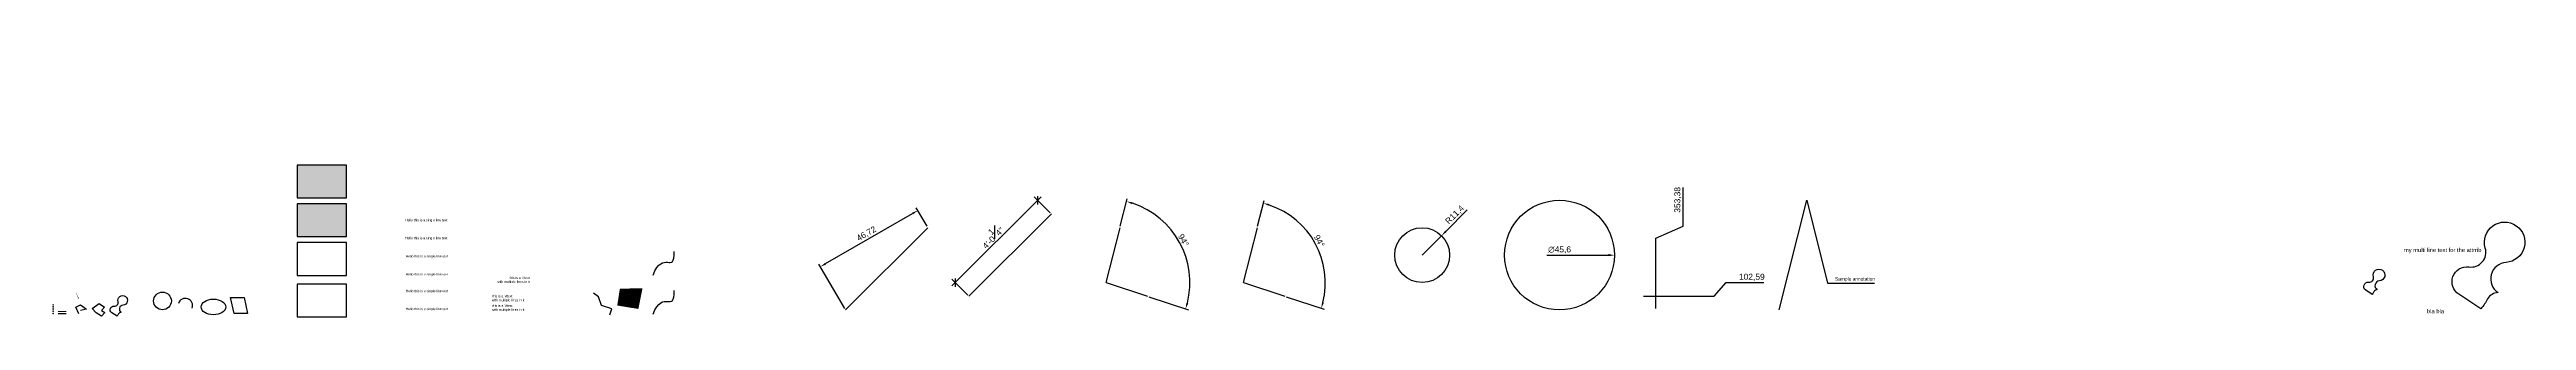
# Model space of a CAD drawing. Header units: inches. Extents: x 0 to 1028, y -401 to 111.
# Drawn here: x 0 to 1028, y -1 to 111 of the extents above; entities that cross this region are included whole.
import ezdxf

# ---------------------------------------------------------------- set-up
doc = ezdxf.new("R2010")
doc.units = ezdxf.units.IN
doc.header["$PDMODE"] = 34
doc.header["$PDSIZE"] = 0.1
doc.linetypes.add('ACAD_ISO02W100', pattern=[15, 12, -3])
for name, color, linetype in [('0 @ 1', 7, 'Continuous'), ('Layer1', 7, 'Continuous'), ('Layer2', 65, 'Continuous'), ('Layer_color_80 @ 1', 80, 'Continuous'), ('Layer_Lock', 7, 'Continuous')]:
    doc.layers.add(name, color=color, linetype=linetype)
doc.styles.get("Standard").update_dxf_attribs({"font": 'arial.ttf'})
doc.dimstyles.new('ISO-25', dxfattribs={"dimtxt": 2.5, "dimasz": 2.5, "dimexe": 1.25, "dimexo": 0.625, "dimtad": 1, "dimtxsty": 'Standard', "dimsah": 1, "dimcen": 2.5, "dimadec": 0, "dimazin": 0, "dimtfac": 1, "dimtmove": 0, "dimatfit": 3, "dimfxl": 1, "dimarcsym": 0})

# ---------------------------------------------------------------- blocks, each defined once
blk = doc.blocks.new('*D3')
at = {"layer": 'Defpoints', "color": 0}
for p in [(360.4, 44.3), (364.5, 37.1), (330.3, 2.9)]:
    blk.add_point(p, dxfattribs=at)
at = {"layer": 'Layer1', "color": 0, "lineweight": -2}
for p, q in [((322.1, 22.2), (358.2, 43)), ((364.2, 37.7), (359.7, 45.4)), ((330, 3.5), (319.3, 22))]:
    blk.add_line(p, q, dxfattribs=at)
at = {"layer": 'Layer1', "color": 0}
for points in [[(358, 43.4), (358.4, 42.7), (360.4, 44.3)], [(321.9, 22.5), (322.3, 21.8), (319.9, 20.9)]]:
    blk.add_solid(points, dxfattribs=at)
at = {"layer": 'Layer1', "color": 0, "insert": (339.1, 34.5), "char_height": 2.5, "attachment_point": 5, "rotation": 30}
blk.add_mtext('46,72', dxfattribs=at)
blk = doc.blocks.new('*D4')
at = {"layer": 'Defpoints', "color": 0}
for p in [(444.3, 37.1), (472.4, 22.2), (438.6, 14.3), (455.7, 8.6)]:
    blk.add_point(p, dxfattribs=at)
at = {"layer": 'Layer1', "color": 0, "lineweight": -2}
for p, q in [((444.4, 37.7), (447.3, 49.2)), ((456.3, 8.4), (472.7, 3))]:
    blk.add_line(p, q, dxfattribs=at)
blk.add_arc((438.6, 14.3), 34.7, 345.6975, 71.8313, dxfattribs=at)
at = {"layer": 'Layer1', "color": 0}
for points in [[(449.3, 46.9), (449.5, 47.7), (447, 48)], [(472.6, 5.7), (471.8, 5.9), (471.5, 3.4)]]:
    blk.add_solid(points, dxfattribs=at)
at = {"layer": 'Layer1', "color": 0, "insert": (470.6, 31.9), "char_height": 2.5, "attachment_point": 5, "rotation": 298.7644}
blk.add_mtext('94°', dxfattribs=at)
blk = doc.blocks.new('*D5')
at = {"layer": 'Defpoints', "color": 0}
for p in [(501.3, 37.1), (528.6, 22), (495.6, 14.3), (495.6, 14.3), (512.7, 8.6)]:
    blk.add_point(p, dxfattribs=at)
at = {"layer": 'Layer1', "color": 0, "lineweight": -2}
for p, q in [((501.4, 37.7), (504.1, 48.5)), ((513.3, 8.4), (529, 3.2))]:
    blk.add_line(p, q, dxfattribs=at)
blk.add_arc((495.6, 14.3), 33.9, 345.7862, 71.7426, dxfattribs=at)
at = {"layer": 'Layer1', "color": 0}
for points in [[(506.1, 46.2), (506.3, 47), (503.8, 47.3)], [(528.9, 5.9), (528.1, 6.1), (527.8, 3.6)]]:
    blk.add_solid(points, dxfattribs=at)
at = {"layer": 'Layer1', "color": 0, "insert": (527, 31.6), "char_height": 2.5, "attachment_point": 5, "rotation": 298.7644}
blk.add_mtext('94°', dxfattribs=at)
blk = doc.blocks.new('*D10')
at = {"layer": 'Defpoints', "color": 0}
for p in [(577.7, 33.8), (569.7, 25.7)]:
    blk.add_point(p, dxfattribs=at)
at = {"layer": 'Layer1', "color": 0, "lineweight": -2}
for p, q in [((588.4, 44.5), (579.5, 35.6)), ((569.7, 25.7), (577.7, 33.8))]:
    blk.add_line(p, q, dxfattribs=at)
at = {"layer": 'Layer1', "color": 0}
blk.add_solid([(579.2, 35.9), (579.8, 35.3), (577.7, 33.8)], dxfattribs=at)
at = {"layer": 'Layer1', "color": 0, "insert": (583.3, 42.4), "char_height": 2.5, "attachment_point": 5, "rotation": 45}
blk.add_mtext('R11,4', dxfattribs=at)
blk = doc.blocks.new('*D11')
at = {"layer": 'Defpoints', "color": 0}
for p in [(603.9, 25.7), (649.5, 25.7)]:
    blk.add_point(p, dxfattribs=at)
at = {"layer": 'Layer1', "color": 0, "lineweight": -2}
blk.add_line((621.4, 25.7), (647, 25.7), dxfattribs=at)
at = {"layer": 'Layer1', "color": 0}
blk.add_solid([(647, 26.2), (647, 25.3), (649.5, 25.7)], dxfattribs=at)
at = {"layer": 'Layer1', "color": 0, "insert": (626.7, 27.9), "char_height": 2.5, "attachment_point": 5}
blk.add_mtext('∅45,6', dxfattribs=at)
blk = doc.blocks.new('*D6')
at = {"layer": 'Defpoints', "color": 0}
for p in [(313.2, 111.2), (700.8, 14.3), (660.9, 8.6)]:
    blk.add_point(p, dxfattribs=at)
at = {"layer": 'Layer1', "color": 0, "lineweight": -2}
for p, q in [((690.8, 8.6), (695.8, 14.3)), ((695.8, 14.3), (711.5, 14.3)), ((661.5, 8.6), (690.8, 8.6))]:
    blk.add_line(p, q, dxfattribs=at)
at = {"layer": 'Layer1', "color": 0, "insert": (706.5, 16.5), "char_height": 2.5, "attachment_point": 5}
blk.add_mtext('102,59', dxfattribs=at)
blk = doc.blocks.new('*D7')
at = {"layer": 'Defpoints', "color": 0}
for p in [(313.2, 111.2), (678, 42.8), (666.6, 2.9)]:
    blk.add_point(p, dxfattribs=at)
at = {"layer": 'Layer1', "color": 0, "lineweight": -2}
for p, q in [((678, 37.8), (678, 53.8)), ((666.6, 32.8), (678, 37.8)), ((666.6, 3.6), (666.6, 32.8))]:
    blk.add_line(p, q, dxfattribs=at)
at = {"layer": 'Layer1', "color": 0, "insert": (675.8, 48.7), "char_height": 2.5, "attachment_point": 5, "rotation": 90}
blk.add_mtext('353,38', dxfattribs=at)
blk = doc.blocks.new('_ArchTick')
at = {"color": 0, "linetype": 'ByBlock'}
blk.add_lwpolyline([(-0.5, -0.5), (0.5, 0.5)], dxfattribs=at)
blk = doc.blocks.new('*D8')
at = {"layer": 'Defpoints', "color": 0}
for p in [(410.1, 48.5), (415.8, 42.8), (381.6, 8.6)]:
    blk.add_point(p, dxfattribs=at)
at = {"layer": 'Layer1', "color": 1, "lineweight": -2}
blk.add_line((374.5, 12.9), (411.5, 50), dxfattribs=at)
at = {"layer": 'Layer1', "color": 0, "lineweight": -2}
for p, q in [((415.3, 43.3), (408.7, 50)), ((381.1, 9.1), (374.5, 15.8))]:
    blk.add_line(p, q, dxfattribs=at)
at = {"layer": 'Layer1', "color": 1, "lineweight": -2, "xscale": 2.5, "yscale": 2.5, "zscale": 2.5}
for p, rotation in [((410.1, 48.5), 45), ((375.9, 14.3), 225)]:
    blk.add_blockref('_ArchTick', p, dxfattribs=dict(at, rotation=rotation))
at = {"layer": 'Layer1', "color": 0, "insert": (390.8, 33.7), "char_height": 2.5, "attachment_point": 5, "rotation": 45}
blk.add_mtext('4\'-0{\\H1x;\\S1#4;}"', dxfattribs=at)
blk = doc.blocks.new('my_block_v2')
blk.add_lwpolyline([(962.4, 0.36), (960.21, 1.79, -0.799559), (961.21, 4.5, 0.543862), (962.83, 6.38, -2.844377), (964.89, 4.95, 0.718751), (964.1, 1.95, 0.273794), (963.06, 1.33, -0.047611)], format="xyb", close=True)
for tag, p, flags in [('CONSTANT_ATT', (954.6, 2.35), 2), ('VERIFY_ATT', (957.05, -0.09), 4)]:
    blk.add_attdef(tag, p, '', height=0.411, dxfattribs=dict(flags=flags))

msp = doc.modelspace()

# ---------------------------------------------------------------- hatches: boundary and pattern name
for points in [[(102.746, 49.51), (123.199, 49.51), (123.199, 63.134), (102.746, 63.134)], [(102.746, 33.467), (123.199, 33.467), (123.199, 47.092), (102.746, 47.092)]]:
    msp.add_hatch(color=256).paths.add_polyline_path(points)
h = msp.add_hatch()
h.set_pattern_fill('SOLID', color=256, style=0)
h.set_pattern_definition([])
h.paths.add_polyline_path([(102.746, 17.314), (123.199, 17.314), (123.199, 30.939), (102.746, 30.939)])
h = msp.add_hatch()
h.set_pattern_fill('SOLID', color=256, style=0)
h.set_pattern_definition([])
h.paths.add_polyline_path([(102.746, 0.085), (123.199, 0.085), (123.199, 13.71), (102.746, 13.71)])

# ---------------------------------------------------------------- linework, layer by layer
at = {"color": 3, "linetype": 'ACAD_ISO02W100', "lineweight": 13}
msp.add_line((3.593, 2.298), (6.864, 2.298), dxfattribs=at)
msp.add_line((3.593, 1.477), (6.864, 1.477))
for points in [[(102.746, 49.51), (123.199, 49.51), (123.199, 63.134), (102.746, 63.134)], [(102.746, 33.467), (123.199, 33.467), (123.199, 47.092), (102.746, 47.092)], [(102.746, 17.314), (123.199, 17.314), (123.199, 30.939), (102.746, 30.939)], [(102.746, 0.085), (123.199, 0.085), (123.199, 13.71), (102.746, 13.71)], [(19.366, 1.797), (17.632, 3.6), (20.639, 5.651), (22.798, 4.095), (21.524, 2.752), (22.939, 1.939), (21.559, 0.383)]]:
    msp.add_lwpolyline(points, close=True)
for points in [[(12.141, 7.499, 0.2, 0.1, 0), (10.946, 10.173, 0, 0, 0), (12.782, 11.167, 0, 0, 0), (15.684, 8.916, 0, 0, 0), (13.274, 8.43, 0.1, 0.5, 0)], [(35.301, 5.701, 0, 0, 2.12777622), (39.652, 5.701, 0, 0, 0.30793585), (38.347, 11.099, 0, 0, 0), (35.663, 8.744, 0, 0, 0), (38.046, 8.33, 3.67, 5.081, 0)]]:
    msp.add_lwpolyline(points, format="xyseb")
msp.add_lwpolyline([(12.141, 1.38), (10.946, 4.053), (12.782, 5.048), (15.325, 3.258), (12.914, 2.772)])
msp.add_lwpolyline([(28.006, 0.361), (25.812, 1.793, -0.7995595), (26.819, 4.499, 0.54386168), (28.431, 6.378, -2.84437748), (30.491, 4.947, 0.71875098), (29.707, 1.949, 0.27379384), (28.666, 1.333, -0.04761054)], format="xyb", close=True)
msp.add_polyline3d([(232.602, 0.893, 0), (233.415, 3.349, 5.479), (229.032, 4.736, 0), (227.879, 8.434, 5.479), (225.745, 9.923, 0)])
msp.add_circle((46.872, 6.673), 3.682)
msp.add_arc((56.352, 4.698), 3.044, 341.043545, 161.043545)
msp.add_ellipse((68.001, 4.185), major_axis=(-5.101, 0), ratio=0.64037274)
for points in [[(250.459, 17.426), (254.714, 28.255), (259.388, 17.503), (259.225, 27.288)], [(250.459, 1.157), (254.714, 11.986), (259.388, 1.234), (259.225, 11.019)]]:
    msp.add_open_spline(points, degree=3)
at = {"color": 7}
msp.add_point((1.494, 5.122), dxfattribs=at)
at = {"linetype": 'ACAD_ISO02W100'}
msp.add_point((1.494, 4.412), dxfattribs=at)
at = {"ltscale": 2, "true_color": 0xf50a93}
msp.add_point((1.494, 3.715), dxfattribs=at)
at = {"color": 0, "linetype": 'ByBlock', "lineweight": -2}
msp.add_point((1.494, 2.241), dxfattribs=at)
msp.add_point((1.494, 1.491))
msp.add_solid([(235.606, 4.786), (244.372, 3.349), (236.702, 11.792), (246.096, 11.937)])
msp.add_3dface([(75.039, 8.05), (80.721, 8.05), (82.19, 1.492), (76.607, 1.492)])
at = {"layer": 'Layer2'}
for p, q in [((381.586, 8.641), (415.785, 42.839)), ((330.289, 2.941), (364.487, 37.139)), ((438.583, 14.341), (444.283, 37.139)), ((495.58, 14.341), (501.28, 37.139)), ((438.583, 14.341), (455.682, 8.641)), ((495.58, 14.341), (512.679, 8.641))]:
    msp.add_line(p, q, dxfattribs=at)
for centre, radius in [((626.674, 25.74), 22.799), ((569.676, 25.74), 11.399)]:
    msp.add_circle(centre, radius, dxfattribs=at)
at = {"layer": 'Layer_Lock', "color": 2, "linetype": 'Continuous'}
msp.add_point((1.494, 3.005), dxfattribs=at)

# ---------------------------------------------------------------- block references
ref = msp.add_blockref('my_block_v2', (-3024.444, 1.951), dxfattribs=dict(xscale=4.19113318054708, yscale=4.19113318054708, zscale=4.19113318054708))
ref.add_attrib('MULTI_LINE_ATT_001', 'my multi line text for the attrrib', (977.123, 27.001), dxfattribs={"height": 1.72065})
ref.add_attrib('VERIFY_ATT', 'bla bla', (986.688, 1.554), dxfattribs={"height": 1.7207})
at = {"xscale": 1.21788926458238, "yscale": 1.21788926458238, "zscale": 1.21788926458238}
msp.add_blockref('my_block_v2', (-208.15, 8.99), dxfattribs=at)

# ---------------------------------------------------------------- texts
for p in [(147.819, 24.749), (147.819, 17.279), (147.819, 2.855)]:
    msp.add_text('Hello this is a single line text', height=1).set_placement(p)
at = {"char_height": 1, "width": 15.74141}
for insert, attachment_point in [((199.33, 15.326), 6), ((183.589, 9.188), 1), ((183.589, 5.226), 1)]:
    msp.add_mtext('this is a Mtext^Jwith multiple lines in it', dxfattribs=dict(at, insert=insert, attachment_point=attachment_point))
at = {"layer": '0 @ 1'}
msp.add_text('Hello this is a single line text', height=1, dxfattribs=at).set_placement((147.819, 10.326))
at = {"layer": 'Layer1', "insert": (741.024, 14.697), "char_height": 1.42493, "attachment_point": 7}
msp.add_mtext('Sample annotation', dxfattribs=at)
at = {"layer": 'Layer2'}
msp.add_text('Hello this is a single line text', height=1, dxfattribs=at).set_placement((147.59, 32.348))
at = {"layer": 'Layer_color_80 @ 1'}
msp.add_text('Hello this is a single line text', height=1, dxfattribs=at).set_placement((147.59, 39.819))

# ---------------------------------------------------------------- dimensions: what is measured, and where the dimension line sits
at = {"layer": 'Layer1'}
for feature_location, offset, picture, middle in [((660.872, 8.641), (39.898, 5.7), '*D6', (706.469, 16.468)), ((666.571, 2.941), (11.399, 39.898), '*D7', (675.843, 48.655))]:
    dim = msp.add_ordinate_dim(feature_location=feature_location, offset=offset, dtype=0, origin=(313.19, 111.235), dimstyle='ISO-25', override={"dimpost": '<>'}, dxfattribs=at)
    dim.commit()
    dim.dimension.update_dxf_attribs({"geometry": picture, "text_midpoint": middle})
dim = msp.add_linear_dim(base=(360.358100224, 44.291306563), p1=(0, 0), p2=(0, 0), angle=30, dimstyle='ISO-25', override={"dimpost": '<>'}, dxfattribs=at)
dim.commit()
dim.dimension.update_dxf_attribs({"geometry": '*D3', "text_midpoint": (339.065951088, 34.45477396)})
dim = msp.add_aligned_dim(p1=(381.586, 8.641), p2=(415.785, 42.839), distance=8.061, dimstyle='ISO-25', override={"dimpost": '<>'}, dxfattribs=at)
dim.commit()
dim.dimension.update_dxf_attribs({"geometry": '*D8', "text_midpoint": (390.757, 33.668)})
dim = msp.add_angular_dim_3p(base=(472.36, 22.158), center=(438.583, 14.341), p1=(455.682, 8.641), p2=(444.283, 37.139), dimstyle='ISO-25', override={"dimpost": '<>'}, dxfattribs=at)
dim.commit()
dim.dimension.update_dxf_attribs({"geometry": '*D4', "text_midpoint": (470.642, 31.939)})
dim = msp.add_angular_dim_2l(base=(528.647, 21.994), line1=((495.58, 14.341), (501.28, 37.139)), line2=((495.58, 14.341), (512.679, 8.641)), dimstyle='ISO-25', override={"dimpost": '<>'}, dxfattribs=at)
dim.commit()
dim.dimension.update_dxf_attribs({"geometry": '*D5', "text_midpoint": (527, 31.588)})
dim = msp.add_radius_dim(center=(569.676, 25.74), mpoint=(577.737, 33.801), dimstyle='ISO-25', override={"dimpost": '<>'}, dxfattribs=at)
dim.commit()
dim.dimension.update_dxf_attribs({"geometry": '*D10', "text_midpoint": (583.348, 42.421)})
dim = msp.add_diameter_dim_2p(p1=(603.875, 25.74), p2=(649.472, 25.74), dimstyle='ISO-25', override={"dimpost": '<>'}, dxfattribs=at)
dim.commit()
dim.dimension.update_dxf_attribs({"geometry": '*D11', "text_midpoint": (626.674, 25.74), "dimtype": 163})

# ---------------------------------------------------------------- leaders
at = {"layer": 'Layer1', "has_arrowhead": 0, "annotation_type": 0, "has_hookline": 1, "hookline_direction": 0, "text_width": 16.374}
msp.add_leader([(717.869, 2.941), (729.268, 48.539), (737.899, 14.072), (740.399, 14.072)], dimstyle='ISO-25', dxfattribs=at)

doc.saveas('drawing.dxf')
